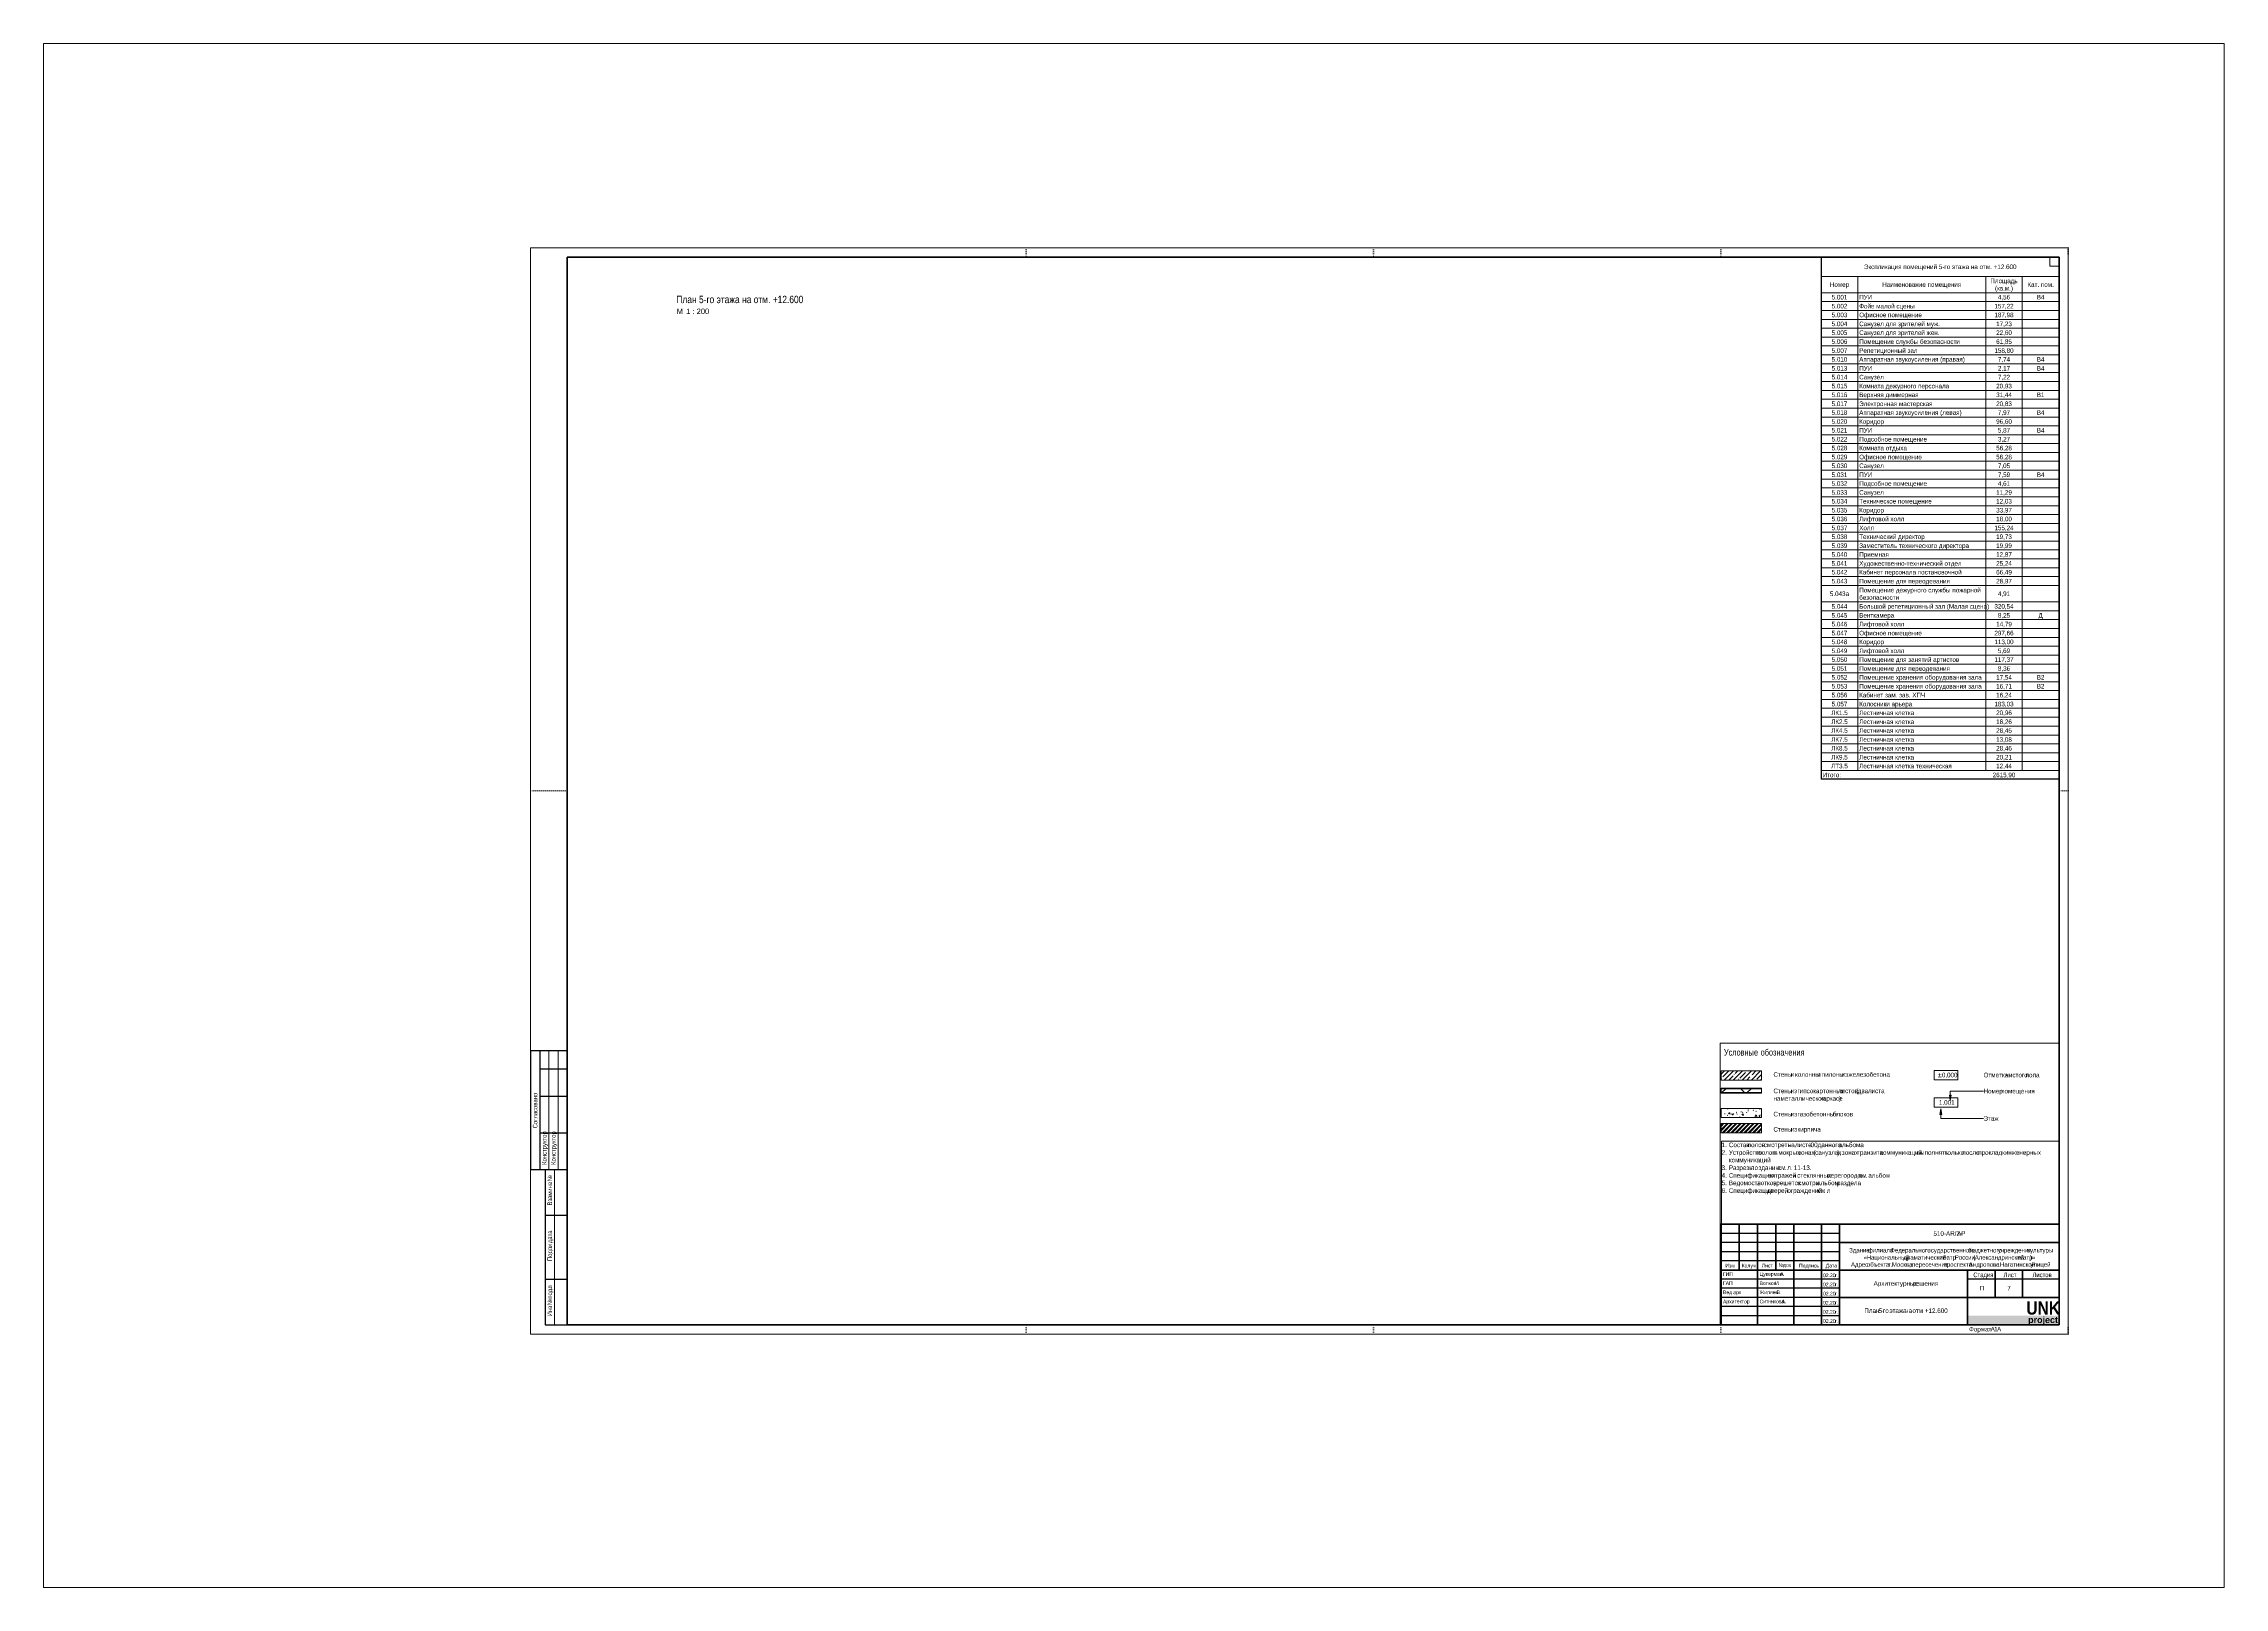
# Paper-space layout 'Layout1' of a CAD drawing. Header units: millimetres. Extents: x -1107 to 85, y -139 to 706.
# The model-space entities are those that its viewports show. They can reach past a viewport. Long polylines and large blocks are cut down to what shows.
import ezdxf

# ---------------------------------------------------------------- set-up
doc = ezdxf.new("R2010")
doc.units = ezdxf.units.MM
doc.linetypes.add('Точки', pattern=[1, 0, -1])
doc.linetypes.add('Штрих', pattern=[1270, 635, -635])
for name, color, linetype, lineweight in [('Графика спецификации', 7, 'Continuous', 9), ('Линии перегиба', 7, 'Точки', 9), ('Обычные линии', 7, 'Continuous', 25), ('Основные надписи', 7, 'Continuous', 9), ('Просмотр заголовков', 7, 'Continuous', 9), ('Текстовые примечания', 7, 'Continuous', 9), ('Тонкие линии', 7, 'Continuous', 18), ('Черная_3__С', 7, 'Continuous', 25), ('Черная_6__С', 7, 'Continuous', 50), ('Элементы узлов-2', 7, 'Continuous', 18)]:
    doc.layers.add(name, color=color, linetype=linetype, lineweight=lineweight)
doc.layers.add('Невидимые линии', color=7, linetype='Штрих', lineweight=18, true_color=0x00a600)
doc.styles.add('Arial Narrow_2', font='Arial Narrow.ttf', dxfattribs={"height": 2.5})
doc.styles.add('Arial Narrow_3', font='Arial Narrow.ttf', dxfattribs={"height": 3.5})
doc.styles.add('Arial Narrow_4', font='Arial Narrow.ttf', dxfattribs={"height": 2})
doc.styles.add('Arial Narrow_5', font='Arial Narrow.ttf', dxfattribs={"width": 0.9, "height": 2.5})
doc.styles.add('Arial Narrow_6', font='Arial Narrow.ttf', dxfattribs={"height": 2.4})
doc.styles.add('Arial Narrow_7', font='Arial Narrow.ttf', dxfattribs={"height": 3})
doc.styles.add('Arial Narrow_8', font='Arial Narrow.ttf', dxfattribs={"height": 4})
doc.styles.add('Arial_B', font='Arial Bold.ttf', dxfattribs={"width": 0.848, "height": 7.2})
doc.styles.add('Arial_B_1', font='Arial Bold.ttf', dxfattribs={"height": 3.5})

# ---------------------------------------------------------------- blocks, each defined once
blk = doc.blocks.new('_ЛИ__Форма 3_ Графическая часть - А1А-4542602-План 5-го этажа на отм_ _12_600')
at = {"layer": 'Основные надписи', "true_color": 0xff0000}
blk.add_hatch(color=1, dxfattribs=at).paths.add_polyline_path([(-247, -143.5), (-247, -138.5), (-197, -138.5), (-197, -143.5)], flags=0)
at = {"layer": 'Линии перегиба'}
for p, q in [((-762, 445.5), (-762, 440.5)), ((-572, 445.5), (-572, 440.5)), ((-382, 445.5), (-382, 440.5)), ((-192, 445.5), (-192, 440.5)), ((-1013, 148.5), (-1033, 148.5)), ((-192, 148.5), (-197, 148.5)), ((-762, -148.5), (-762, -143.5)), ((-572, -148.5), (-572, -143.5)), ((-382, -148.5), (-382, -143.5)), ((-192, -148.5), (-192, -143.5))]:
    blk.add_line(p, q, dxfattribs=at)
at = {"layer": 'Обычные линии'}
for p, q in [((-1033, 6.5), (-1033, -58.5)), ((-1033, 6.5), (-1013, 6.5)), ((-1028, 6.5), (-1028, -58.5)), ((-1028, -3.5), (-1013, -3.5)), ((-1028, -18.5), (-1013, -18.5)), ((-1028, -38.5), (-1013, -38.5)), ((-1033, -58.5), (-1013, -58.5)), ((-1025, -58.5), (-1025, -143.5)), ((-1025, -83.5), (-1013, -83.5)), ((-1025, -118.5), (-1013, -118.5)), ((-1025, -143.5), (-1013, -143.5))]:
    blk.add_line(p, q, dxfattribs=at)
at = {"layer": 'Основные надписи'}
for p, q in [((-202, 440.5), (-202, 435.5)), ((-202, 435.5), (-197, 435.5)), ((-1033, -58.5), (-1033, 6.5))]:
    blk.add_line(p, q, dxfattribs=at)
at = {"layer": 'Тонкие линии', "lineweight": 9}
for p, q in [((-1033, 445.5), (-1033, -148.5)), ((-1033, 445.5), (-192, 445.5)), ((-192, 445.5), (-192, -148.5)), ((-1023, 6.5), (-1023, -58.5)), ((-1018, 6.5), (-1018, -58.5)), ((-1020, -58.5), (-1020, -143.5)), ((-192, -148.5), (-1033, -148.5))]:
    blk.add_line(p, q, dxfattribs=at)
at = {"layer": 'Черная_3__С'}
for p, q in [((-317, -93.5), (-382, -93.5)), ((-317, -98.5), (-382, -98.5)), ((-317, -103.5), (-382, -103.5)), ((-317, -108.5), (-382, -108.5)), ((-317, -118.5), (-382, -118.5)), ((-197, -118.5), (-247, -118.5)), ((-317, -123.5), (-382, -123.5)), ((-317, -128.5), (-382, -128.5)), ((-317, -133.5), (-382, -133.5)), ((-317, -138.5), (-382, -138.5))]:
    blk.add_line(p, q, dxfattribs=at)
at = {"layer": 'Черная_6__С'}
for p, q in [((-1013, 440.5), (-1013, -143.5)), ((-197, 440.5), (-1013, 440.5)), ((-197, -143.5), (-197, 440.5)), ((-382, -88.5), (-382, -143.5)), ((-197, -88.5), (-382, -88.5)), ((-372, -88.5), (-372, -113.5)), ((-362, -88.5), (-362, -143.5)), ((-352, -88.5), (-352, -113.5)), ((-342, -88.5), (-342, -143.5)), ((-327, -88.5), (-327, -143.5)), ((-317, -88.5), (-317, -143.5)), ((-197, -98.5), (-317, -98.5)), ((-197, -113.5), (-382, -113.5)), ((-247, -113.5), (-247, -143.5)), ((-232, -113.5), (-232, -128.5)), ((-217, -113.5), (-217, -128.5)), ((-197, -128.5), (-317, -128.5)), ((-247, -138.5), (-247, -143.5)), ((-197, -143.5), (-197, -138.5)), ((-1013, -143.5), (-197, -143.5)), ((-247, -143.5), (-197, -143.5))]:
    blk.add_line(p, q, dxfattribs=at)
at = {"layer": 'Основные надписи', "char_height": 2.5, "attachment_point": 1, "rotation": 90, "style": 'Arial Narrow_5'}
for s, insert, width in [('Согласовано', (-1031.8, -36), 18.832), ('\\fArial Narrow|b0|i0|c204|p34|;\\W.9; ', (-1026.8, -41.2), 0.866), ('Конструктор', (-1026.8, -56), 17.894), ('\\fArial Narrow|b0|i0|c204|p34|;\\W.9; ', (-1021.8, -41.2), 0.866), ('Конструктор', (-1021.8, -56), 17.894), ('\\fArial Narrow|b0|i0|c204|p34|;\\W.9;№', (-1023.8, -65), 3.391), ('инв', (-1023.8, -70.7), 5.123), ('. ', (-1023.8, -66.5), 1.732), ('Взам', (-1023.8, -78.2), 7.432), ('. ', (-1023.8, -72.1), 1.732), ('дата', (-1023.8, -98.8), 6.71), ('\\fArial Narrow|b0|i0|c204|p34|;\\W.9; ', (-1023.8, -99.5), 0.866), ('Подп', (-1023.8, -108.6), 7.504), ('\\fArial Narrow|b0|i0|c204|p34|;\\W.9;и', (-1023.8, -101), 1.732), ('. ', (-1023.8, -102.4), 1.732), ('\\fArial Narrow|b0|i0|c204|p34|;\\W.9; ', (-1023.8, -130), 0.866), ('\\fArial Narrow|b0|i0|c204|p34|;\\W.9;№', (-1023.8, -132.8), 3.391), ('подл', (-1023.8, -129.2), 7.071), ('\\fArial Narrow|b0|i0|c204|p34|;\\W.9;.', (-1023.8, -123.4), 0.866), ('Инв', (-1023.8, -138.8), 5.628), ('. ', (-1023.8, -134.2), 1.732)]:
    blk.add_mtext(s, dxfattribs=dict(at, insert=insert, width=width))
at = {"layer": 'Основные надписи', "attachment_point": 1}
for s, insert, char_height, width, style in [('Изм', (-379.5, -110.1), 2, 5.211, 'Arial Narrow_4'), ('\\fArial Narrow|b0|i0|c204|p34|;.', (-375.2, -110.1), 2, 0.802, 'Arial Narrow_4'), ('Кол', (-370.6, -110.1), 2, 4.97, 'Arial Narrow_4'), ('\\fArial Narrow|b0|i0|c204|p34|;.', (-366.5, -110.1), 2, 0.802, 'Arial Narrow_4'), ('уч', (-365.8, -110.1), 2, 2.886, 'Arial Narrow_4'), ('Лист', (-359.6, -110.1), 2, 6.173, 'Arial Narrow_4'), ('\\fArial Narrow|b0|i0|c204|p34|;№', (-350.4, -109.8), 2, 3.046, 'Arial Narrow_4'), ('док', (-347.9, -109.8), 2, 4.489, 'Arial Narrow_4'), ('\\fArial Narrow|b0|i0|c204|p34|;.', (-344.2, -109.8), 2, 0.802, 'Arial Narrow_4'), ('Подпись', (-339.2, -110.1), 2, 11.304, 'Arial Narrow_4'), ('Дата', (-324.6, -110.1), 2, 6.413, 'Arial Narrow_4'), ('Стадия', (-243.9, -114.9), 2.5, 10.678, 'Arial Narrow_5'), ('Лист', (-227.3, -114.9), 2.5, 6.854, 'Arial Narrow_5'), ('Листов', (-211.5, -114.9), 2.5, 10.246, 'Arial Narrow_5'), ('Формат', (-246.2, -144.6), 2.5, 12.426, 'Arial Narrow_2'), (': ', (-236, -144.6), 2.5, 1.924, 'Arial Narrow_2'), ('\\fArial Narrow|b0|i0|c204|p34|;А', (-234.4, -144.6), 2.5, 2.325, 'Arial Narrow_2'), ('\\fArial Narrow|b0|i0|c204|p34|;1', (-232.5, -144.6), 2.5, 1.924, 'Arial Narrow_2'), ('\\fArial Narrow|b0|i0|c204|p34|;А', (-230.9, -144.6), 2.5, 2.325, 'Arial Narrow_2')]:
    blk.add_mtext(s, dxfattribs=dict(at, insert=insert, char_height=char_height, width=width, style=style))
at = {"layer": 'Основные надписи', "color": 1, "true_color": 0xff0000, "insert": (-214.9, -130.7), "char_height": 7.2, "width": 22.434, "attachment_point": 1, "style": 'Arial_B'}
blk.add_mtext('UNK', dxfattribs=at)
at = {"layer": 'Основные надписи', "color": 7, "true_color": 0xfffffe, "insert": (-213.9, -139), "char_height": 3.5, "width": 20.122, "attachment_point": 1, "style": 'Arial_B_1'}
blk.add_mtext('project', dxfattribs=at)

msp = doc.modelspace()

# ---------------------------------------------------------------- hatches: boundary and pattern name
at = {"layer": 'Текстовые примечания'}
for points in [[(155581.8, 2231.4), (155581.3, 2228.4), (155582.3, 2228.4)], [(155587, 2236), (155587.5, 2239), (155586.5, 2239)]]:
    msp.add_hatch(color=256, dxfattribs=at).paths.add_polyline_path(points, flags=0)
at = {"layer": 'Элементы узлов-2'}
h = msp.add_hatch(dxfattribs=at)
h.set_pattern_fill('FP_42', color=256, style=0, pattern_type=2)
h.set_pattern_definition([(45, (153611.2603, 0), (-2.469217, 2.469217), []), (45, (153613.7303, 0), (-2.469217, 2.469217), [4.366, -0.873, 0.034, -0.84])])
h.paths.add_polyline_path([(155483.7, 2247.2), (155483.7, 2252.2), (155461.6, 2252.2), (155461.6, 2247.2)], flags=0)
h = msp.add_hatch(dxfattribs=at)
h.set_pattern_fill('FP_43', color=256, style=0, pattern_type=2)
h.set_pattern_definition([(45, (153611.26, 0), (-6.955102, 6.955102), []), (135, (153611.26, 0), (-6.955102, -6.955102), [])])
h.paths.add_polyline_path([(155483.7, 2240.3), (155483.7, 2242.4), (155461.6, 2242.4), (155461.6, 2240.3)], flags=0)
h = msp.add_hatch(dxfattribs=at)
h.set_pattern_fill('FP_44', color=256, style=0, pattern_type=2)
h.set_pattern_definition([(50, (153611.26, 0), (7.287275, -0.637261), [0.762, -8.382]), (355, (153611.26, 0), (-1.409327, 7.64191), [0.61, -6.706]), (100.451, (153611.867, -0.053), (5.877948, 7.004428), [0.648, -7.124]), (46.184, (153611.26, 2.032), (10.84306, -1.681252), [1.143, -12.573]), (96.636, (153612.164, 1.892), (9.495948, 9.89667), [0.971, -10.685]), (351.184, (153611.26, 2.032), (9.495953, 9.896555), [0.914, -10.058]), (21, (153612.276, 1.524), (6.064644, -4.090302), [0.762, -8.382]), (326, (153612.276, 1.524), (2.472247, 7.36702), [0.61, -6.706]), (71.451, (153612.781, 1.183), (8.536783, 3.276526), [0.648, -7.124]), (37.5, (153611.2603, 0), (0.1236133, 3.382164), [0.335, -6.289, 0.335, -6.472, -6.731]), (37.5, (153611.2603, 0), (0.1236133, 3.382164), [-13.432, 0.335, -6.396]), (7.5, (153611.2603, 0), (2.6728276, 4.007156), [0.335, -3.546, 0.335, -6.137, -2.565]), (7.5, (153611.2603, 0), (2.6728276, 4.007156), [-10.353, 0.335, -2.23]), (327.5, (153608.9943, 0), (5.4234019, -0.2288281), [0.335, -2.205, 0.335, -7.59, -10.516]), (327.5, (153608.9943, 0), (5.4234019, -0.2288281), [-10.465, 0.335, -10.18]), (317.5, (153607.9783, 0), (5.924998, 1.017432), [0.335, -2.967, 0.335, -4.928, -7.468]), (317.5, (153607.9783, 0), (5.924998, 1.017432), [-8.565, 0.335, -7.132])])
h.paths.add_polyline_path([(155483.7, 2226.7), (155483.7, 2231.7), (155461.6, 2231.7), (155461.6, 2226.7)], flags=0)
h = msp.add_hatch(dxfattribs=at)
h.set_pattern_fill('FP_45', color=256, style=0, pattern_type=2)
h.set_pattern_definition([(45, (153611.2603, 0), (-1.185111, 1.185111), []), (45, (153611.8703, 0), (-1.185111, 1.185111), [])])
h.paths.add_polyline_path([(155483.7, 2218.4), (155483.7, 2223.4), (155461.6, 2223.4), (155461.6, 2218.4)], flags=0)

# ---------------------------------------------------------------- linework, layer by layer
at = {"layer": 'Невидимые линии'}
for p, q in [((155646.6, 2113.3), (155631.6, 2113.3)), ((155646.6, 2113.3), (155646.6, 2122.9)), ((155442.6, 1878.3), (155442.6, 1898.3)), ((155442.6, 1878.3), (155427.6, 1878.3))]:
    msp.add_line(p, q, dxfattribs=at)
at = {"layer": 'Текстовые примечания'}
for p, q in [((155581.8, 2231.4), (155581.3, 2228.4)), ((155582.3, 2228.4), (155581.8, 2231.4)), ((155581.8, 2231.4), (155581.8, 2226.2)), ((155587.5, 2239), (155586.5, 2239)), ((155586.5, 2239), (155587, 2236)), ((155587, 2241.2), (155605.2, 2241.2)), ((155587, 2236), (155587, 2241.2)), ((155587, 2236), (155587.5, 2239)), ((155581.3, 2228.4), (155582.3, 2228.4)), ((155581.8, 2226.2), (155605.2, 2226.2))]:
    msp.add_line(p, q, dxfattribs=at)
at = {"layer": 'Тонкие линии'}
for p, q in [((155483.7, 2252.2), (155461.6, 2252.2)), ((155461.6, 2252.2), (155461.6, 2247.2)), ((155461.6, 2247.2), (155483.7, 2247.2)), ((155461.6, 2240.1), (155461.6, 2242.7)), ((155461.6, 2242.7), (155483.7, 2242.7)), ((155483.7, 2247.2), (155483.7, 2252.2)), ((155483.7, 2242.7), (155483.7, 2240.1)), ((155578.2, 2252.4), (155591.2, 2252.4)), ((155578.2, 2247.4), (155578.2, 2252.4)), ((155591.2, 2247.4), (155578.2, 2247.4)), ((155591.2, 2252.4), (155591.2, 2247.4)), ((155483.7, 2242.4), (155461.6, 2242.4)), ((155461.6, 2242.4), (155461.6, 2240.3)), ((155461.6, 2240.3), (155483.7, 2240.3)), ((155461.6, 2240.1), (155483.7, 2240.1)), ((155483.7, 2231.7), (155461.6, 2231.7)), ((155461.6, 2231.7), (155461.6, 2226.7)), ((155483.7, 2240.3), (155483.7, 2242.4)), ((155483.7, 2226.7), (155483.7, 2231.7)), ((155578.2, 2237.4), (155591.2, 2237.4)), ((155578.2, 2232.4), (155578.2, 2237.4)), ((155591.2, 2232.4), (155578.2, 2232.4)), ((155591.2, 2237.4), (155591.2, 2232.4)), ((155461.6, 2226.7), (155483.7, 2226.7)), ((155483.7, 2223.4), (155461.6, 2223.4)), ((155461.6, 2223.4), (155461.6, 2218.4)), ((155483.7, 2218.4), (155483.7, 2223.4)), ((155461.6, 2218.4), (155483.7, 2218.4))]:
    msp.add_line(p, q, dxfattribs=at)

# ---------------------------------------------------------------- texts
at = {"layer": 'Текстовые примечания', "attachment_point": 1}
for s, insert, char_height, width, style in [('Условные', (155463.2, 2264.1), 3.5, 23.008, 'Arial Narrow_3'), ('\\fArial Narrow|b0|i0|c204|p34|; ', (155482.1, 2264.1), 3.5, 1.363, 'Arial Narrow_3'), ('обозначения', (155483.3, 2264.1), 3.5, 29.342, 'Arial Narrow_3'), ('Стены', (155490.3, 2251.5), 2.5, 10.502, 'Arial Narrow_2'), ('Стены', (155490.3, 2242.5), 2.5, 10.502, 'Arial Narrow_2'), ('\\fArial Narrow|b0|i0|c204|p34|; ', (155498.9, 2251.5), 2.5, 0.962, 'Arial Narrow_2'), ('\\fArial Narrow|b0|i0|c204|p34|; ', (155498.9, 2242.5), 2.5, 0.962, 'Arial Narrow_2'), ('\\fArial Narrow|b0|i0|c204|p34|;и', (155499.7, 2251.5), 2.5, 1.924, 'Arial Narrow_2'), ('\\fArial Narrow|b0|i0|c204|p34|; ', (155501.3, 2251.5), 2.5, 0.962, 'Arial Narrow_2'), ('колонны', (155502.1, 2251.5), 2.5, 13.789, 'Arial Narrow_2'), ('\\fArial Narrow|b0|i0|c204|p34|; ', (155502.6, 2242.5), 2.5, 0.962, 'Arial Narrow_2'), ('\\fArial Narrow|b0|i0|c204|p34|; ', (155513.5, 2251.5), 2.5, 0.962, 'Arial Narrow_2'), ('\\fArial Narrow|b0|i0|c204|p34|;и', (155514.3, 2251.5), 2.5, 1.924, 'Arial Narrow_2'), ('\\fArial Narrow|b0|i0|c204|p34|; ', (155515.9, 2251.5), 2.5, 0.962, 'Arial Narrow_2'), ('пилоны', (155516.7, 2251.5), 2.5, 12.266, 'Arial Narrow_2'), ('\\fArial Narrow|b0|i0|c204|p34|; ', (155524.8, 2242.5), 2.5, 0.962, 'Arial Narrow_2'), ('\\fArial Narrow|b0|i0|c204|p34|; ', (155526.8, 2251.5), 2.5, 0.962, 'Arial Narrow_2'), ('из', (155527.6, 2251.5), 2.5, 3.527, 'Arial Narrow_2'), ('\\fArial Narrow|b0|i0|c204|p34|; ', (155530.5, 2251.5), 2.5, 0.962, 'Arial Narrow_2'), ('железобетона', (155531.3, 2251.5), 2.5, 23.008, 'Arial Narrow_2'), (' (', (155534.7, 2242.5), 2.5, 2.084, 'Arial Narrow_2'), ('\\fArial Narrow|b0|i0|c204|p34|; ', (155541.2, 2242.5), 2.5, 0.962, 'Arial Narrow_2'), ('±0,000', (155580.1, 2251.2), 2.5, 10.983, 'Arial Narrow_2'), ('Отметка', (155605.2, 2251.2), 2.5, 13.709, 'Arial Narrow_2'), ('\\fArial Narrow|b0|i0|c204|p34|; ', (155616.5, 2251.2), 2.5, 0.962, 'Arial Narrow_2'), ('чистого', (155617.3, 2251.2), 2.5, 12.266, 'Arial Narrow_2'), ('\\fArial Narrow|b0|i0|c204|p34|; ', (155627.4, 2251.2), 2.5, 0.962, 'Arial Narrow_2'), ('пола', (155628.2, 2251.2), 2.5, 7.776, 'Arial Narrow_2'), ('на', (155490.3, 2238.4), 2.5, 3.848, 'Arial Narrow_2'), ('\\fArial Narrow|b0|i0|c204|p34|; ', (155493.4, 2238.4), 2.5, 0.962, 'Arial Narrow_2'), ('металлическом', (155494.2, 2238.4), 2.5, 25.173, 'Arial Narrow_2'), ('из', (155499.7, 2242.5), 2.5, 3.527, 'Arial Narrow_2'), ('гипсокартонных', (155503.4, 2242.5), 2.5, 25.895, 'Arial Narrow_2'), ('\\fArial Narrow|b0|i0|c204|p34|; ', (155515, 2238.4), 2.5, 0.962, 'Arial Narrow_2'), ('каркасе', (155515.8, 2238.4), 2.5, 12.506, 'Arial Narrow_2'), ('листов', (155525.6, 2242.5), 2.5, 11.063, 'Arial Narrow_2'), ('\\fArial Narrow|b0|i0|c204|p34|;)', (155526.1, 2238.4), 2.5, 1.122, 'Arial Narrow_2'), ('два', (155536.4, 2242.5), 2.5, 5.772, 'Arial Narrow_2'), ('листа', (155542, 2242.5), 2.5, 9.219, 'Arial Narrow_2'), ('1.001', (155580.8, 2236.2), 2.5, 8.658, 'Arial Narrow_2'), ('Номер', (155605.2, 2242.4), 2.5, 10.662, 'Arial Narrow_2'), ('\\fArial Narrow|b0|i0|c204|p34|; ', (155614, 2242.4), 2.5, 0.962, 'Arial Narrow_2'), ('помещения', (155614.8, 2242.4), 2.5, 18.759, 'Arial Narrow_2'), ('Стены', (155490.3, 2229.8), 2.5, 10.502, 'Arial Narrow_2'), ('Стены', (155490.3, 2221.5), 2.5, 10.502, 'Arial Narrow_2'), ('\\fArial Narrow|b0|i0|c204|p34|; ', (155498.9, 2229.8), 2.5, 0.962, 'Arial Narrow_2'), ('\\fArial Narrow|b0|i0|c204|p34|; ', (155498.9, 2221.5), 2.5, 0.962, 'Arial Narrow_2'), ('из', (155499.7, 2229.8), 2.5, 3.527, 'Arial Narrow_2'), ('из', (155499.7, 2221.5), 2.5, 3.527, 'Arial Narrow_2'), ('\\fArial Narrow|b0|i0|c204|p34|; ', (155502.6, 2229.8), 2.5, 0.962, 'Arial Narrow_2'), ('\\fArial Narrow|b0|i0|c204|p34|; ', (155502.6, 2221.5), 2.5, 0.962, 'Arial Narrow_2'), ('газобетонных', (155503.4, 2229.8), 2.5, 22.367, 'Arial Narrow_2'), ('кирпича', (155503.4, 2221.5), 2.5, 12.987, 'Arial Narrow_2'), ('\\fArial Narrow|b0|i0|c204|p34|; ', (155521.9, 2229.8), 2.5, 0.962, 'Arial Narrow_2'), ('блоков', (155522.7, 2229.8), 2.5, 11.224, 'Arial Narrow_2'), ('Этаж', (155605.2, 2227.4), 2.5, 8.338, 'Arial Narrow_2'), ('2.', (155258, 1973.7), 2.5, 4.89, 'Arial Narrow_2'), ('1.', (155258, 1977.9), 2.5, 4.89, 'Arial Narrow_2'), ('Состав', (155262, 1977.9), 2.5, 11.544, 'Arial Narrow_2'), ('Устройство', (155262, 1973.7), 2.5, 18.519, 'Arial Narrow_2'), ('коммуникаций', (155262, 1969.6), 2.5, 23.169, 'Arial Narrow_2'), ('\\fArial Narrow|b0|i0|c204|p34|; ', (155271.5, 1977.9), 2.5, 0.962, 'Arial Narrow_2'), ('полов', (155272.3, 1977.9), 2.5, 9.62, 'Arial Narrow_2'), ('\\fArial Narrow|b0|i0|c204|p34|; ', (155277.3, 1973.7), 2.5, 0.962, 'Arial Narrow_2'), ('полов', (155278.1, 1973.7), 2.5, 9.62, 'Arial Narrow_2'), ('\\fArial Narrow|b0|i0|c204|p34|; ', (155280.3, 1977.9), 2.5, 0.962, 'Arial Narrow_2'), ('смотреть', (155281.1, 1977.9), 2.5, 14.992, 'Arial Narrow_2'), ('\\fArial Narrow|b0|i0|c204|p34|; ', (155286, 1973.7), 2.5, 0.962, 'Arial Narrow_2'), ('\\fArial Narrow|b0|i0|c204|p34|;в', (155286.8, 1973.7), 2.5, 1.844, 'Arial Narrow_2'), ('\\fArial Narrow|b0|i0|c204|p34|; ', (155288.3, 1973.7), 2.5, 0.962, 'Arial Narrow_2'), ('мокрых', (155289.1, 1973.7), 2.5, 12.105, 'Arial Narrow_2'), ('\\fArial Narrow|b0|i0|c204|p34|; ', (155293.4, 1977.9), 2.5, 0.962, 'Arial Narrow_2'), ('на', (155294.2, 1977.9), 2.5, 3.848, 'Arial Narrow_2'), ('\\fArial Narrow|b0|i0|c204|p34|; ', (155297.4, 1977.9), 2.5, 0.962, 'Arial Narrow_2'), ('листе', (155298.2, 1977.9), 2.5, 9.219, 'Arial Narrow_2'), ('\\fArial Narrow|b0|i0|c204|p34|; ', (155299.1, 1973.7), 2.5, 0.962, 'Arial Narrow_2'), ('зонах', (155299.9, 1973.7), 2.5, 9.139, 'Arial Narrow_2'), (' 00 ', (155305.8, 1977.9), 2.5, 5.772, 'Arial Narrow_2'), (' (', (155307.4, 1973.7), 2.5, 2.084, 'Arial Narrow_2'), ('санузлах', (155309.2, 1973.7), 2.5, 14.671, 'Arial Narrow_2'), ('данного', (155310.6, 1977.9), 2.5, 12.907, 'Arial Narrow_2'), ('\\fArial Narrow|b0|i0|c204|p34|; ', (155321.2, 1977.9), 2.5, 0.962, 'Arial Narrow_2'), ('), ', (155321.3, 1973.7), 2.5, 3.046, 'Arial Narrow_2'), ('альбома', (155322, 1977.9), 2.5, 14.03, 'Arial Narrow_2'), ('зонах', (155323.8, 1973.7), 2.5, 9.139, 'Arial Narrow_2'), ('\\fArial Narrow|b0|i0|c204|p34|; ', (155331.3, 1973.7), 2.5, 0.962, 'Arial Narrow_2'), ('транзита', (155332.1, 1973.7), 2.5, 14.43, 'Arial Narrow_2'), ('\\fArial Narrow|b0|i0|c204|p34|;.', (155333.6, 1977.9), 2.5, 0.962, 'Arial Narrow_2'), ('\\fArial Narrow|b0|i0|c204|p34|; ', (155344, 1973.7), 2.5, 0.962, 'Arial Narrow_2'), ('коммуникаций', (155344.8, 1973.7), 2.5, 23.169, 'Arial Narrow_2'), ('\\fArial Narrow|b0|i0|c204|p34|; ', (155363.9, 1973.7), 2.5, 0.962, 'Arial Narrow_2'), ('выполнять', (155364.7, 1973.7), 2.5, 17.557, 'Arial Narrow_2'), ('\\fArial Narrow|b0|i0|c204|p34|; ', (155379.2, 1973.7), 2.5, 0.962, 'Arial Narrow_2'), ('только', (155380, 1973.7), 2.5, 10.823, 'Arial Narrow_2'), ('\\fArial Narrow|b0|i0|c204|p34|; ', (155388.9, 1973.7), 2.5, 0.962, 'Arial Narrow_2'), ('после', (155389.7, 1973.7), 2.5, 9.54, 'Arial Narrow_2'), ('\\fArial Narrow|b0|i0|c204|p34|; ', (155397.6, 1973.7), 2.5, 0.962, 'Arial Narrow_2'), ('прокладки', (155398.4, 1973.7), 2.5, 16.675, 'Arial Narrow_2'), ('\\fArial Narrow|b0|i0|c204|p34|; ', (155412.2, 1973.7), 2.5, 0.962, 'Arial Narrow_2'), ('инженерных', (155412.9, 1973.7), 2.5, 20.122, 'Arial Narrow_2'), ('\\fArial Narrow|b0|i0|c204|p34|; ', (155429.5, 1973.7), 2.5, 0.962, 'Arial Narrow_2'), ('4.', (155258, 1961.2), 2.5, 4.89, 'Arial Narrow_2'), ('3.', (155258, 1965.4), 2.5, 4.89, 'Arial Narrow_2'), ('5.', (155258, 1957.1), 2.5, 4.89, 'Arial Narrow_2'), ('Спецификацию', (155262, 1961.2), 2.5, 25.093, 'Arial Narrow_2'), ('Разрезы', (155262, 1965.4), 2.5, 13.869, 'Arial Narrow_2'), ('Ведомость', (155262, 1957.1), 2.5, 17.717, 'Arial Narrow_2'), ('\\fArial Narrow|b0|i0|c204|p34|; ', (155273.4, 1965.4), 2.5, 0.962, 'Arial Narrow_2'), ('по', (155274.2, 1965.4), 2.5, 3.848, 'Arial Narrow_2'), ('\\fArial Narrow|b0|i0|c204|p34|; ', (155276.6, 1957.1), 2.5, 0.962, 'Arial Narrow_2'), ('\\fArial Narrow|b0|i0|c204|p34|; ', (155277.4, 1965.4), 2.5, 0.962, 'Arial Narrow_2'), ('лотков', (155277.4, 1957.1), 2.5, 10.823, 'Arial Narrow_2'), ('зданию', (155278.2, 1965.4), 2.5, 12.025, 'Arial Narrow_2'), ('\\fArial Narrow|b0|i0|c204|p34|;.', (155281.1, 1969.6), 2.5, 0.962, 'Arial Narrow_2'), ('\\fArial Narrow|b0|i0|c204|p34|; ', (155282.7, 1961.2), 2.5, 0.962, 'Arial Narrow_2'), ('витражей', (155283.5, 1961.2), 2.5, 15.392, 'Arial Narrow_2'), ('\\fArial Narrow|b0|i0|c204|p34|; ', (155288.1, 1965.4), 2.5, 0.962, 'Arial Narrow_2'), ('решеток', (155287.9, 1957.1), 2.5, 13.629, 'Arial Narrow_2'), ('см', (155288.9, 1965.4), 2.5, 4.169, 'Arial Narrow_2'), ('. ', (155292.4, 1965.4), 2.5, 1.924, 'Arial Narrow_2'), ('\\fArial Narrow|b0|i0|c204|p34|;л', (155293.9, 1965.4), 2.5, 2.004, 'Arial Narrow_2'), ('. 11-13.', (155295.6, 1965.4), 2.5, 11.705, 'Arial Narrow_2'), ('\\fArial Narrow|b0|i0|c204|p34|; ', (155296.2, 1961.2), 2.5, 0.962, 'Arial Narrow_2'), ('\\fArial Narrow|b0|i0|c204|p34|;и', (155297, 1961.2), 2.5, 1.924, 'Arial Narrow_2'), ('\\fArial Narrow|b0|i0|c204|p34|; ', (155298.6, 1961.2), 2.5, 0.962, 'Arial Narrow_2'), ('\\fArial Narrow|b0|i0|c204|p34|; ', (155299.2, 1957.1), 2.5, 0.962, 'Arial Narrow_2'), ('стеклянных', (155299.4, 1961.2), 2.5, 18.92, 'Arial Narrow_2'), ('смотри', (155300, 1957.1), 2.5, 11.544, 'Arial Narrow_2'), ('\\fArial Narrow|b0|i0|c204|p34|; ', (155309.5, 1957.1), 2.5, 0.962, 'Arial Narrow_2'), ('альбом', (155310.3, 1957.1), 2.5, 12.105, 'Arial Narrow_2'), ('\\fArial Narrow|b0|i0|c204|p34|; ', (155315, 1961.2), 2.5, 0.962, 'Arial Narrow_2'), ('перегородок', (155315.8, 1961.2), 2.5, 20.203, 'Arial Narrow_2'), ('\\fArial Narrow|b0|i0|c204|p34|; ', (155320.3, 1957.1), 2.5, 0.962, 'Arial Narrow_2'), ('раздела', (155321.1, 1957.1), 2.5, 13.308, 'Arial Narrow_2'), ('\\fArial Narrow|b0|i0|c204|p34|; ', (155332, 1957.1), 2.5, 0.962, 'Arial Narrow_2'), ('\\fArial Narrow|b0|i0|c204|p34|; ', (155332.4, 1961.2), 2.5, 0.962, 'Arial Narrow_2'), ('см', (155333.2, 1961.2), 2.5, 4.169, 'Arial Narrow_2'), ('. ', (155336.7, 1961.2), 2.5, 1.924, 'Arial Narrow_2'), ('альбом', (155338.3, 1961.2), 2.5, 12.105, 'Arial Narrow_2'), ('\\fArial Narrow|b0|i0|c204|p34|; ', (155348.3, 1961.2), 2.5, 0.962, 'Arial Narrow_2'), ('6.', (155258, 1952.9), 2.5, 4.89, 'Arial Narrow_2'), ('Спецификации', (155262, 1952.9), 2.5, 24.371, 'Arial Narrow_2'), ('\\fArial Narrow|b0|i0|c204|p34|; ', (155282.1, 1952.9), 2.5, 0.962, 'Arial Narrow_2'), ('дверей', (155282.9, 1952.9), 2.5, 11.544, 'Arial Narrow_2'), (', ', (155286.3, 1957.1), 2.5, 1.924, 'Arial Narrow_2'), (', ', (155292.4, 1952.9), 2.5, 1.924, 'Arial Narrow_2'), ('ограждений', (155294, 1952.9), 2.5, 19.08, 'Arial Narrow_2'), ('\\fArial Narrow|b0|i0|c204|p34|; ', (155309.8, 1952.9), 2.5, 0.962, 'Arial Narrow_2'), ('см', (155310.6, 1952.9), 2.5, 4.169, 'Arial Narrow_2'), ('. ', (155314, 1952.9), 2.5, 1.924, 'Arial Narrow_2'), ('\\fArial Narrow|b0|i0|c204|p34|;л', (155315.6, 1952.9), 2.5, 2.004, 'Arial Narrow_2')]:
    msp.add_mtext(s, dxfattribs=dict(at, insert=insert, char_height=char_height, width=width, style=style))

psp = doc.layouts.get("Layout1")

# ---------------------------------------------------------------- linework, layer by layer
at = {"layer": 'Обычные линии'}
for p, q in [((-135.1, 589), (-135.1, 578.4)), ((-5, 589), (-135.1, 589)), ((-5, 578.4), (-5, 589)), ((-135.1, 578.4), (-135.1, 303.4)), ((-5, 578.4), (-5, 303.4)), ((-5, 303.4), (-135.1, 303.4))]:
    psp.add_line(p, q, dxfattribs=at)
at = {"layer": 'Тонкие линии', "lineweight": 9}
for p, q in [((-135.1, 578.4), (-5, 578.4)), ((-115.1, 578.4), (-115.1, 569.5)), ((-45.1, 578.4), (-45.1, 569.5)), ((-25.1, 578.4), (-25.1, 569.5)), ((-115.1, 569.5), (-135.1, 569.5)), ((-115.1, 564.6), (-135.1, 564.6)), ((-45.1, 569.5), (-115.1, 569.5)), ((-115.1, 569.5), (-115.1, 564.6)), ((-45.1, 564.6), (-115.1, 564.6)), ((-115.1, 564.6), (-115.1, 559.8)), ((-25.1, 569.5), (-45.1, 569.5)), ((-45.1, 569.5), (-45.1, 564.6)), ((-25.1, 564.6), (-45.1, 564.6)), ((-45.1, 564.6), (-45.1, 559.8)), ((-5, 569.5), (-25.1, 569.5)), ((-25.1, 569.5), (-25.1, 564.6)), ((-5, 564.6), (-25.1, 564.6)), ((-25.1, 564.6), (-25.1, 559.8)), ((-115.1, 559.8), (-135.1, 559.8)), ((-115.1, 554.9), (-135.1, 554.9)), ((-115.1, 550.1), (-135.1, 550.1)), ((-45.1, 559.8), (-115.1, 559.8)), ((-115.1, 559.8), (-115.1, 554.9)), ((-45.1, 554.9), (-115.1, 554.9)), ((-115.1, 554.9), (-115.1, 550.1)), ((-45.1, 550.1), (-115.1, 550.1)), ((-115.1, 550.1), (-115.1, 545.2)), ((-25.1, 559.8), (-45.1, 559.8)), ((-45.1, 559.8), (-45.1, 554.9)), ((-25.1, 554.9), (-45.1, 554.9)), ((-45.1, 554.9), (-45.1, 550.1)), ((-25.1, 550.1), (-45.1, 550.1)), ((-45.1, 550.1), (-45.1, 545.2)), ((-5, 559.8), (-25.1, 559.8)), ((-25.1, 559.8), (-25.1, 554.9)), ((-5, 554.9), (-25.1, 554.9)), ((-25.1, 554.9), (-25.1, 550.1)), ((-5, 550.1), (-25.1, 550.1)), ((-25.1, 550.1), (-25.1, 545.2)), ((-115.1, 545.2), (-135.1, 545.2)), ((-115.1, 540.4), (-135.1, 540.4)), ((-45.1, 545.2), (-115.1, 545.2)), ((-115.1, 545.2), (-115.1, 540.4)), ((-45.1, 540.4), (-115.1, 540.4)), ((-115.1, 540.4), (-115.1, 535.5)), ((-25.1, 545.2), (-45.1, 545.2)), ((-45.1, 545.2), (-45.1, 540.4)), ((-25.1, 540.4), (-45.1, 540.4)), ((-45.1, 540.4), (-45.1, 535.5)), ((-5, 545.2), (-25.1, 545.2)), ((-25.1, 545.2), (-25.1, 540.4)), ((-5, 540.4), (-25.1, 540.4)), ((-25.1, 540.4), (-25.1, 535.5)), ((-115.1, 535.5), (-135.1, 535.5)), ((-115.1, 530.6), (-135.1, 530.6)), ((-115.1, 525.8), (-135.1, 525.8)), ((-45.1, 535.5), (-115.1, 535.5)), ((-115.1, 535.5), (-115.1, 530.6)), ((-45.1, 530.6), (-115.1, 530.6)), ((-115.1, 530.6), (-115.1, 525.8)), ((-45.1, 525.8), (-115.1, 525.8)), ((-115.1, 525.8), (-115.1, 520.9)), ((-25.1, 535.5), (-45.1, 535.5)), ((-45.1, 535.5), (-45.1, 530.6)), ((-25.1, 530.6), (-45.1, 530.6)), ((-45.1, 530.6), (-45.1, 525.8)), ((-25.1, 525.8), (-45.1, 525.8)), ((-45.1, 525.8), (-45.1, 520.9)), ((-5, 535.5), (-25.1, 535.5)), ((-25.1, 535.5), (-25.1, 530.6)), ((-5, 530.6), (-25.1, 530.6)), ((-25.1, 530.6), (-25.1, 525.8)), ((-5, 525.8), (-25.1, 525.8)), ((-25.1, 525.8), (-25.1, 520.9)), ((-115.1, 520.9), (-135.1, 520.9)), ((-115.1, 516.1), (-135.1, 516.1)), ((-45.1, 520.9), (-115.1, 520.9)), ((-115.1, 520.9), (-115.1, 516.1)), ((-45.1, 516.1), (-115.1, 516.1)), ((-115.1, 516.1), (-115.1, 511.2)), ((-25.1, 520.9), (-45.1, 520.9)), ((-45.1, 520.9), (-45.1, 516.1)), ((-25.1, 516.1), (-45.1, 516.1)), ((-45.1, 516.1), (-45.1, 511.2)), ((-5, 520.9), (-25.1, 520.9)), ((-25.1, 520.9), (-25.1, 516.1)), ((-5, 516.1), (-25.1, 516.1)), ((-25.1, 516.1), (-25.1, 511.2)), ((-115.1, 511.2), (-135.1, 511.2)), ((-115.1, 506.4), (-135.1, 506.4)), ((-115.1, 501.5), (-135.1, 501.5)), ((-45.1, 511.2), (-115.1, 511.2)), ((-115.1, 511.2), (-115.1, 506.4)), ((-45.1, 506.4), (-115.1, 506.4)), ((-115.1, 506.4), (-115.1, 501.5)), ((-45.1, 501.5), (-115.1, 501.5)), ((-115.1, 501.5), (-115.1, 496.7)), ((-25.1, 511.2), (-45.1, 511.2)), ((-45.1, 511.2), (-45.1, 506.4)), ((-25.1, 506.4), (-45.1, 506.4)), ((-45.1, 506.4), (-45.1, 501.5)), ((-25.1, 501.5), (-45.1, 501.5)), ((-45.1, 501.5), (-45.1, 496.7)), ((-5, 511.2), (-25.1, 511.2)), ((-25.1, 511.2), (-25.1, 506.4)), ((-5, 506.4), (-25.1, 506.4)), ((-25.1, 506.4), (-25.1, 501.5)), ((-5, 501.5), (-25.1, 501.5)), ((-25.1, 501.5), (-25.1, 496.7)), ((-115.1, 496.7), (-135.1, 496.7)), ((-115.1, 491.8), (-135.1, 491.8)), ((-45.1, 496.7), (-115.1, 496.7)), ((-115.1, 496.7), (-115.1, 491.8)), ((-45.1, 491.8), (-115.1, 491.8)), ((-115.1, 491.8), (-115.1, 487)), ((-25.1, 496.7), (-45.1, 496.7)), ((-45.1, 496.7), (-45.1, 491.8)), ((-25.1, 491.8), (-45.1, 491.8)), ((-45.1, 491.8), (-45.1, 487)), ((-5, 496.7), (-25.1, 496.7)), ((-25.1, 496.7), (-25.1, 491.8)), ((-5, 491.8), (-25.1, 491.8)), ((-25.1, 491.8), (-25.1, 487)), ((-115.1, 487), (-135.1, 487)), ((-115.1, 482.1), (-135.1, 482.1)), ((-115.1, 477.3), (-135.1, 477.3)), ((-45.1, 487), (-115.1, 487)), ((-115.1, 487), (-115.1, 482.1)), ((-45.1, 482.1), (-115.1, 482.1)), ((-115.1, 482.1), (-115.1, 477.3)), ((-45.1, 477.3), (-115.1, 477.3)), ((-115.1, 477.3), (-115.1, 472.4)), ((-25.1, 487), (-45.1, 487)), ((-45.1, 487), (-45.1, 482.1)), ((-25.1, 482.1), (-45.1, 482.1)), ((-45.1, 482.1), (-45.1, 477.3)), ((-25.1, 477.3), (-45.1, 477.3)), ((-45.1, 477.3), (-45.1, 472.4)), ((-5, 487), (-25.1, 487)), ((-25.1, 487), (-25.1, 482.1)), ((-5, 482.1), (-25.1, 482.1)), ((-25.1, 482.1), (-25.1, 477.3)), ((-5, 477.3), (-25.1, 477.3)), ((-25.1, 477.3), (-25.1, 472.4)), ((-115.1, 472.4), (-135.1, 472.4)), ((-115.1, 467.6), (-135.1, 467.6)), ((-45.1, 472.4), (-115.1, 472.4)), ((-115.1, 472.4), (-115.1, 467.6)), ((-45.1, 467.6), (-115.1, 467.6)), ((-115.1, 467.6), (-115.1, 462.7)), ((-25.1, 472.4), (-45.1, 472.4)), ((-45.1, 472.4), (-45.1, 467.6)), ((-25.1, 467.6), (-45.1, 467.6)), ((-45.1, 467.6), (-45.1, 462.7)), ((-5, 472.4), (-25.1, 472.4)), ((-25.1, 472.4), (-25.1, 467.6)), ((-5, 467.6), (-25.1, 467.6)), ((-25.1, 467.6), (-25.1, 462.7)), ((-115.1, 462.7), (-135.1, 462.7)), ((-115.1, 457.9), (-135.1, 457.9)), ((-45.1, 462.7), (-115.1, 462.7)), ((-115.1, 462.7), (-115.1, 457.9)), ((-45.1, 457.9), (-115.1, 457.9)), ((-115.1, 457.9), (-115.1, 453)), ((-25.1, 462.7), (-45.1, 462.7)), ((-45.1, 462.7), (-45.1, 457.9)), ((-25.1, 457.9), (-45.1, 457.9)), ((-45.1, 457.9), (-45.1, 453)), ((-5, 462.7), (-25.1, 462.7)), ((-25.1, 462.7), (-25.1, 457.9)), ((-5, 457.9), (-25.1, 457.9)), ((-25.1, 457.9), (-25.1, 453)), ((-115.1, 453), (-135.1, 453)), ((-115.1, 448.2), (-135.1, 448.2)), ((-115.1, 443.3), (-135.1, 443.3)), ((-45.1, 453), (-115.1, 453)), ((-115.1, 453), (-115.1, 448.2)), ((-45.1, 448.2), (-115.1, 448.2)), ((-115.1, 448.2), (-115.1, 443.3)), ((-45.1, 443.3), (-115.1, 443.3)), ((-115.1, 443.3), (-115.1, 438.5)), ((-25.1, 453), (-45.1, 453)), ((-45.1, 453), (-45.1, 448.2)), ((-25.1, 448.2), (-45.1, 448.2)), ((-45.1, 448.2), (-45.1, 443.3)), ((-25.1, 443.3), (-45.1, 443.3)), ((-45.1, 443.3), (-45.1, 438.5)), ((-5, 453), (-25.1, 453)), ((-25.1, 453), (-25.1, 448.2)), ((-5, 448.2), (-25.1, 448.2)), ((-25.1, 448.2), (-25.1, 443.3)), ((-5, 443.3), (-25.1, 443.3)), ((-25.1, 443.3), (-25.1, 438.5)), ((-115.1, 438.5), (-135.1, 438.5)), ((-115.1, 433.6), (-135.1, 433.6)), ((-45.1, 438.5), (-115.1, 438.5)), ((-115.1, 438.5), (-115.1, 433.6)), ((-45.1, 433.6), (-115.1, 433.6)), ((-115.1, 433.6), (-115.1, 428.8)), ((-25.1, 438.5), (-45.1, 438.5)), ((-45.1, 438.5), (-45.1, 433.6)), ((-25.1, 433.6), (-45.1, 433.6)), ((-45.1, 433.6), (-45.1, 428.8)), ((-5, 438.5), (-25.1, 438.5)), ((-25.1, 438.5), (-25.1, 433.6)), ((-5, 433.6), (-25.1, 433.6)), ((-25.1, 433.6), (-25.1, 428.8)), ((-115.1, 428.8), (-135.1, 428.8)), ((-115.1, 423.9), (-135.1, 423.9)), ((-115.1, 419.1), (-135.1, 419.1)), ((-45.1, 428.8), (-115.1, 428.8)), ((-115.1, 428.8), (-115.1, 423.9)), ((-45.1, 423.9), (-115.1, 423.9)), ((-115.1, 423.9), (-115.1, 419.1)), ((-45.1, 419.1), (-115.1, 419.1)), ((-115.1, 419.1), (-115.1, 414.2)), ((-25.1, 428.8), (-45.1, 428.8)), ((-45.1, 428.8), (-45.1, 423.9)), ((-25.1, 423.9), (-45.1, 423.9)), ((-45.1, 423.9), (-45.1, 419.1)), ((-25.1, 419.1), (-45.1, 419.1)), ((-45.1, 419.1), (-45.1, 414.2)), ((-5, 428.8), (-25.1, 428.8)), ((-25.1, 428.8), (-25.1, 423.9)), ((-5, 423.9), (-25.1, 423.9)), ((-25.1, 423.9), (-25.1, 419.1)), ((-5, 419.1), (-25.1, 419.1)), ((-25.1, 419.1), (-25.1, 414.2)), ((-115.1, 414.2), (-135.1, 414.2)), ((-115.1, 409.4), (-135.1, 409.4)), ((-45.1, 414.2), (-115.1, 414.2)), ((-115.1, 414.2), (-115.1, 409.4)), ((-45.1, 409.4), (-115.1, 409.4)), ((-115.1, 409.4), (-115.1, 400.4)), ((-25.1, 414.2), (-45.1, 414.2)), ((-45.1, 414.2), (-45.1, 409.4)), ((-25.1, 409.4), (-45.1, 409.4)), ((-45.1, 409.4), (-45.1, 400.4)), ((-5, 414.2), (-25.1, 414.2)), ((-25.1, 414.2), (-25.1, 409.4)), ((-5, 409.4), (-25.1, 409.4)), ((-25.1, 409.4), (-25.1, 400.4)), ((-115.1, 400.4), (-135.1, 400.4)), ((-115.1, 395.5), (-135.1, 395.5)), ((-45.1, 400.4), (-115.1, 400.4)), ((-115.1, 400.4), (-115.1, 395.5)), ((-45.1, 395.5), (-115.1, 395.5)), ((-115.1, 395.5), (-115.1, 390.7)), ((-25.1, 400.4), (-45.1, 400.4)), ((-45.1, 400.4), (-45.1, 395.5)), ((-25.1, 395.5), (-45.1, 395.5)), ((-45.1, 395.5), (-45.1, 390.7)), ((-5, 400.4), (-25.1, 400.4)), ((-25.1, 400.4), (-25.1, 395.5)), ((-5, 395.5), (-25.1, 395.5)), ((-25.1, 395.5), (-25.1, 390.7)), ((-115.1, 390.7), (-135.1, 390.7)), ((-115.1, 385.8), (-135.1, 385.8)), ((-45.1, 390.7), (-115.1, 390.7)), ((-115.1, 390.7), (-115.1, 385.8)), ((-45.1, 385.8), (-115.1, 385.8)), ((-115.1, 385.8), (-115.1, 381)), ((-25.1, 390.7), (-45.1, 390.7)), ((-45.1, 390.7), (-45.1, 385.8)), ((-25.1, 385.8), (-45.1, 385.8)), ((-45.1, 385.8), (-45.1, 381)), ((-5, 390.7), (-25.1, 390.7)), ((-25.1, 390.7), (-25.1, 385.8)), ((-5, 385.8), (-25.1, 385.8)), ((-25.1, 385.8), (-25.1, 381)), ((-115.1, 381), (-135.1, 381)), ((-115.1, 376.1), (-135.1, 376.1)), ((-115.1, 371.3), (-135.1, 371.3)), ((-45.1, 381), (-115.1, 381)), ((-115.1, 381), (-115.1, 376.1)), ((-45.1, 376.1), (-115.1, 376.1)), ((-115.1, 376.1), (-115.1, 371.3)), ((-45.1, 371.3), (-115.1, 371.3)), ((-115.1, 371.3), (-115.1, 366.4)), ((-25.1, 381), (-45.1, 381)), ((-45.1, 381), (-45.1, 376.1)), ((-25.1, 376.1), (-45.1, 376.1)), ((-45.1, 376.1), (-45.1, 371.3)), ((-25.1, 371.3), (-45.1, 371.3)), ((-45.1, 371.3), (-45.1, 366.4)), ((-5, 381), (-25.1, 381)), ((-25.1, 381), (-25.1, 376.1)), ((-5, 376.1), (-25.1, 376.1)), ((-25.1, 376.1), (-25.1, 371.3)), ((-5, 371.3), (-25.1, 371.3)), ((-25.1, 371.3), (-25.1, 366.4)), ((-115.1, 366.4), (-135.1, 366.4)), ((-115.1, 361.6), (-135.1, 361.6)), ((-45.1, 366.4), (-115.1, 366.4)), ((-115.1, 366.4), (-115.1, 361.6)), ((-45.1, 361.6), (-115.1, 361.6)), ((-115.1, 361.6), (-115.1, 356.7)), ((-25.1, 366.4), (-45.1, 366.4)), ((-45.1, 366.4), (-45.1, 361.6)), ((-25.1, 361.6), (-45.1, 361.6)), ((-45.1, 361.6), (-45.1, 356.7)), ((-5, 366.4), (-25.1, 366.4)), ((-25.1, 366.4), (-25.1, 361.6)), ((-5, 361.6), (-25.1, 361.6)), ((-25.1, 361.6), (-25.1, 356.7)), ((-115.1, 356.7), (-135.1, 356.7)), ((-115.1, 351.9), (-135.1, 351.9)), ((-115.1, 347), (-135.1, 347)), ((-45.1, 356.7), (-115.1, 356.7)), ((-115.1, 356.7), (-115.1, 351.9)), ((-45.1, 351.9), (-115.1, 351.9)), ((-115.1, 351.9), (-115.1, 347)), ((-45.1, 347), (-115.1, 347)), ((-115.1, 347), (-115.1, 342.2)), ((-25.1, 356.7), (-45.1, 356.7)), ((-45.1, 356.7), (-45.1, 351.9)), ((-25.1, 351.9), (-45.1, 351.9)), ((-45.1, 351.9), (-45.1, 347)), ((-25.1, 347), (-45.1, 347)), ((-45.1, 347), (-45.1, 342.2)), ((-5, 356.7), (-25.1, 356.7)), ((-25.1, 356.7), (-25.1, 351.9)), ((-5, 351.9), (-25.1, 351.9)), ((-25.1, 351.9), (-25.1, 347)), ((-5, 347), (-25.1, 347)), ((-25.1, 347), (-25.1, 342.2)), ((-115.1, 342.2), (-135.1, 342.2)), ((-115.1, 337.3), (-135.1, 337.3)), ((-45.1, 342.2), (-115.1, 342.2)), ((-115.1, 342.2), (-115.1, 337.3)), ((-45.1, 337.3), (-115.1, 337.3)), ((-115.1, 337.3), (-115.1, 332.5)), ((-25.1, 342.2), (-45.1, 342.2)), ((-45.1, 342.2), (-45.1, 337.3)), ((-25.1, 337.3), (-45.1, 337.3)), ((-45.1, 337.3), (-45.1, 332.5)), ((-5, 342.2), (-25.1, 342.2)), ((-25.1, 342.2), (-25.1, 337.3)), ((-5, 337.3), (-25.1, 337.3)), ((-25.1, 337.3), (-25.1, 332.5)), ((-115.1, 332.5), (-135.1, 332.5)), ((-115.1, 327.6), (-135.1, 327.6)), ((-115.1, 322.8), (-135.1, 322.8)), ((-45.1, 332.5), (-115.1, 332.5)), ((-115.1, 332.5), (-115.1, 327.6)), ((-45.1, 327.6), (-115.1, 327.6)), ((-115.1, 327.6), (-115.1, 322.8)), ((-45.1, 322.8), (-115.1, 322.8)), ((-115.1, 322.8), (-115.1, 317.9)), ((-25.1, 332.5), (-45.1, 332.5)), ((-45.1, 332.5), (-45.1, 327.6)), ((-25.1, 327.6), (-45.1, 327.6)), ((-45.1, 327.6), (-45.1, 322.8)), ((-25.1, 322.8), (-45.1, 322.8)), ((-45.1, 322.8), (-45.1, 317.9)), ((-5, 332.5), (-25.1, 332.5)), ((-25.1, 332.5), (-25.1, 327.6)), ((-5, 327.6), (-25.1, 327.6)), ((-25.1, 327.6), (-25.1, 322.8)), ((-5, 322.8), (-25.1, 322.8)), ((-25.1, 322.8), (-25.1, 317.9)), ((-115.1, 317.9), (-135.1, 317.9)), ((-115.1, 313.1), (-135.1, 313.1)), ((-45.1, 317.9), (-115.1, 317.9)), ((-115.1, 317.9), (-115.1, 313.1)), ((-45.1, 313.1), (-115.1, 313.1)), ((-115.1, 313.1), (-115.1, 308.2)), ((-25.1, 317.9), (-45.1, 317.9)), ((-45.1, 317.9), (-45.1, 313.1)), ((-25.1, 313.1), (-45.1, 313.1)), ((-45.1, 313.1), (-45.1, 308.2)), ((-5, 317.9), (-25.1, 317.9)), ((-25.1, 317.9), (-25.1, 313.1)), ((-5, 313.1), (-25.1, 313.1)), ((-25.1, 313.1), (-25.1, 308.2)), ((-115.1, 308.2), (-135.1, 308.2)), ((-45.1, 308.2), (-115.1, 308.2)), ((-25.1, 308.2), (-45.1, 308.2)), ((-5, 308.2), (-25.1, 308.2))]:
    psp.add_line(p, q, dxfattribs=at)

# ---------------------------------------------------------------- block references
at = {"layer": 'Основные надписи'}
psp.add_blockref('_ЛИ__Форма 3_ Графическая часть - А1А-4542602-План 5-го этажа на отм_ _12_600', (192, 148.5), dxfattribs=at)

# ---------------------------------------------------------------- texts
at = {"layer": 'Графика спецификации', "char_height": 2.5, "line_spacing_factor": 0.974696, "style": 'Arial Narrow_2'}
for s, insert, width, attachment_point in [('Экспликация помещений 5-го этажа на отм. +12.600', (-70, 584.9), 83.634, 2), ('Номер', (-125.1, 575.2), 10.562, 2), ('Наименование помещения', (-80.1, 575.2), 43.321, 2), ('Площадь\\P(кв.м.)', (-35.1, 577.2), 14.921, 2), ('Кат. пом.', (-15.1, 575.2), 14.461, 2), ('5.001', (-125.1, 568.3), 8.566, 2), ('5.002', (-125.1, 563.4), 8.566, 2), ('Фойе малой сцены', (-114.3, 563.4), 30.365, 1), ('ПУИ', (-114.3, 568.3), 7.154, 1), ('157,22', (-35.1, 563.4), 10.47, 2), ('4,56', (-35.1, 568.3), 6.662, 2), ('В4', (-15.1, 568.3), 4.206, 2), ('5.003', (-125.1, 558.6), 8.566, 2), ('5.004', (-125.1, 553.7), 8.566, 2), ('5.005', (-125.1, 548.9), 8.566, 2), ('Офисное помещение', (-114.3, 558.6), 34.325, 1), ('Санузел для зрителей муж.', (-114.3, 553.7), 44.212, 1), ('Санузел для зрителей жен.', (-114.3, 548.9), 43.935, 1), ('187,98', (-35.1, 558.6), 10.47, 2), ('22,60', (-35.1, 548.9), 8.566, 2), ('17,23', (-35.1, 553.7), 8.566, 2), ('5.006', (-125.1, 544), 8.566, 2), ('5.007', (-125.1, 539.1), 8.566, 2), ('Помещение службы безопасности', (-114.3, 544), 55.173, 1), ('Репетиционный зал', (-114.3, 539.1), 31.992, 1), ('158,80', (-35.1, 539.1), 10.47, 2), ('61,85', (-35.1, 544), 8.566, 2), ('5.010', (-125.1, 534.3), 8.566, 2), ('5.013', (-125.1, 529.4), 8.566, 2), ('Аппаратная звукоусиления (правая)', (-114.3, 534.3), 57.997, 1), ('ПУИ', (-114.3, 529.4), 7.154, 1), ('7,74', (-35.1, 534.3), 6.662, 2), ('2,17', (-35.1, 529.4), 6.662, 2), ('В4', (-15.1, 534.3), 4.206, 2), ('В4', (-15.1, 529.4), 4.206, 2), ('5.014', (-125.1, 524.6), 8.566, 2), ('5.015', (-125.1, 519.7), 8.566, 2), ('5.016', (-125.1, 514.9), 8.566, 2), ('Санузел', (-114.3, 524.6), 13.478, 1), ('Комната дежурного персонала', (-114.3, 519.7), 49.247, 1), ('Верхняя диммерная', (-114.3, 514.9), 32.575, 1), ('20,93', (-35.1, 519.7), 8.566, 2), ('31,44', (-35.1, 514.9), 8.566, 2), ('7,22', (-35.1, 524.6), 6.662, 2), ('В1', (-15.1, 514.9), 4.206, 2), ('5.017', (-125.1, 510), 8.566, 2), ('5.018', (-125.1, 505.2), 8.566, 2), ('Аппаратная звукоусиления (левая)', (-114.3, 505.2), 56.216, 1), ('Электронная мастерская', (-114.3, 510), 40.159, 1), ('20,83', (-35.1, 510), 8.566, 2), ('7,97', (-35.1, 505.2), 6.662, 2), ('В4', (-15.1, 505.2), 4.206, 2), ('5.020', (-125.1, 500.3), 8.566, 2), ('5.021', (-125.1, 495.5), 8.566, 2), ('5.022', (-125.1, 490.6), 8.566, 2), ('Коридор', (-114.3, 500.3), 13.54, 1), ('ПУИ', (-114.3, 495.5), 7.154, 1), ('Подсобное помещение', (-114.3, 490.6), 37.15, 1), ('96,60', (-35.1, 500.3), 8.566, 2), ('5,87', (-35.1, 495.5), 6.662, 2), ('3,27', (-35.1, 490.6), 6.662, 2), ('В4', (-15.1, 495.5), 4.206, 2), ('5.028', (-125.1, 485.8), 8.566, 2), ('5.029', (-125.1, 480.9), 8.566, 2), ('Офисное помещение', (-114.3, 480.9), 34.325, 1), ('Комната отдыха', (-114.3, 485.8), 26.159, 1), ('56,28', (-35.1, 485.8), 8.566, 2), ('56,28', (-35.1, 480.9), 8.566, 2), ('5.030', (-125.1, 476.1), 8.566, 2), ('5.031', (-125.1, 471.2), 8.566, 2), ('5.032', (-125.1, 466.4), 8.566, 2), ('Санузел', (-114.3, 476.1), 13.478, 1), ('ПУИ', (-114.3, 471.2), 7.154, 1), ('Подсобное помещение', (-114.3, 466.4), 37.15, 1), ('4,61', (-35.1, 466.4), 6.662, 2), ('7,05', (-35.1, 476.1), 6.662, 2), ('7,59', (-35.1, 471.2), 6.662, 2), ('В4', (-15.1, 471.2), 4.206, 2), ('5.033', (-125.1, 461.5), 8.566, 2), ('5.034', (-125.1, 456.7), 8.566, 2), ('Техническое помещение', (-114.3, 456.7), 39.791, 1), ('Санузел', (-114.3, 461.5), 13.478, 1), ('11,29', (-35.1, 461.5), 8.566, 2), ('12,03', (-35.1, 456.7), 8.566, 2), ('5.035', (-125.1, 451.8), 8.566, 2), ('5.036', (-125.1, 447), 8.566, 2), ('5.037', (-125.1, 442.1), 8.566, 2), ('Лифтовой холл', (-114.3, 447), 24.716, 1), ('Холл', (-114.3, 442.1), 8.198, 1), ('Коридор', (-114.3, 451.8), 13.54, 1), ('155,24', (-35.1, 442.1), 10.47, 2), ('33,97', (-35.1, 451.8), 8.566, 2), ('18,00', (-35.1, 447), 8.566, 2), ('5.038', (-125.1, 437.3), 8.566, 2), ('5.039', (-125.1, 432.4), 8.566, 2), ('Технический директор', (-114.3, 437.3), 35.922, 1), ('Заместитель технического директора', (-114.3, 432.4), 60.208, 1), ('19,73', (-35.1, 437.3), 8.566, 2), ('19,99', (-35.1, 432.4), 8.566, 2), ('5.040', (-125.1, 427.6), 8.566, 2), ('5.041', (-125.1, 422.7), 8.566, 2), ('5.042', (-125.1, 417.9), 8.566, 2), ('Художественно-технический отдел', (-114.3, 422.7), 56.124, 1), ('Приемная', (-114.3, 427.6), 16.272, 1), ('Кабинет персонала постановочной', (-114.3, 417.9), 56.124, 1), ('25,24', (-35.1, 422.7), 8.566, 2), ('66,49', (-35.1, 417.9), 8.566, 2), ('12,87', (-35.1, 427.6), 8.566, 2), ('5.043а', (-125.1, 406.1), 10.47, 2), ('5.043', (-125.1, 413), 8.566, 2), ('Помещение дежурного службы пожарной\\Pбезопасности', (-114.3, 408.1), 66.655, 1), ('Помещение для переодевания', (-114.3, 413), 49.738, 1), ('28,97', (-35.1, 413), 8.566, 2), ('4,91', (-35.1, 406.1), 6.662, 2), ('5.044', (-125.1, 399.2), 8.566, 2), ('5.045', (-125.1, 394.3), 8.566, 2), ('Большой репетиционный зал (Малая сцена)', (-114.3, 399.2), 71.23, 1), ('Венткамера', (-114.3, 394.3), 19.158, 1), ('320,54', (-35.1, 399.2), 10.47, 2), ('8,25', (-35.1, 394.3), 6.662, 2), ('\\fArial Narrow|b0|i0|c204|p34|;Д', (-15.1, 394.3), 2.333, 2), ('5.046', (-125.1, 389.5), 8.566, 2), ('5.047', (-125.1, 384.6), 8.566, 2), ('Лифтовой холл', (-114.3, 389.5), 24.716, 1), ('Офисное помещение', (-114.3, 384.6), 34.325, 1), ('297,66', (-35.1, 384.6), 10.47, 2), ('14,79', (-35.1, 389.5), 8.566, 2), ('5.048', (-125.1, 379.8), 8.566, 2), ('5.049', (-125.1, 374.9), 8.566, 2), ('5.050', (-125.1, 370.1), 8.566, 2), ('Лифтовой холл', (-114.3, 374.9), 24.716, 1), ('Коридор', (-114.3, 379.8), 13.54, 1), ('Помещение для занятий артистов', (-114.3, 370.1), 54.835, 1), ('113,00', (-35.1, 379.8), 10.47, 2), ('117,37', (-35.1, 370.1), 10.47, 2), ('5,69', (-35.1, 374.9), 6.662, 2), ('5.051', (-125.1, 365.2), 8.566, 2), ('5.052', (-125.1, 360.4), 8.566, 2), ('Помещение для переодевания', (-114.3, 365.2), 49.738, 1), ('Помещение хранения оборудования зала', (-114.3, 360.4), 67.147, 1), ('17,54', (-35.1, 360.4), 8.566, 2), ('8,36', (-35.1, 365.2), 6.662, 2), ('В2', (-15.1, 360.4), 4.206, 2), ('5.053', (-125.1, 355.5), 8.566, 2), ('5.056', (-125.1, 350.7), 8.566, 2), ('Помещение хранения оборудования зала', (-114.3, 355.5), 67.147, 1), ('Кабинет зам. зав. ХПЧ', (-114.3, 350.7), 36.168, 1), ('16,71', (-35.1, 355.5), 8.566, 2), ('16,24', (-35.1, 350.7), 8.566, 2), ('В2', (-15.1, 355.5), 4.206, 2), ('ЛК1.5', (-125.1, 341), 9.027, 2), ('ЛК2.5', (-125.1, 336.1), 9.027, 2), ('5.057', (-125.1, 345.8), 8.566, 2), ('Лестничная клетка', (-114.3, 341), 30.119, 1), ('Лестничная клетка', (-114.3, 336.1), 30.119, 1), ('Колосники арьера', (-114.3, 345.8), 29.075, 1), ('183,03', (-35.1, 345.8), 10.47, 2), ('20,96', (-35.1, 341), 8.566, 2), ('18,26', (-35.1, 336.1), 8.566, 2), ('ЛК4.5', (-125.1, 331.3), 9.027, 2), ('ЛК7.5', (-125.1, 326.4), 9.027, 2), ('Лестничная клетка', (-114.3, 331.3), 30.119, 1), ('Лестничная клетка', (-114.3, 326.4), 30.119, 1), ('28,45', (-35.1, 331.3), 8.566, 2), ('13,08', (-35.1, 326.4), 8.566, 2), ('ЛТ3.5', (-125.1, 311.9), 9.149, 2), ('ЛК8.5', (-125.1, 321.6), 9.027, 2), ('ЛК9.5', (-125.1, 316.7), 9.027, 2), ('Лестничная клетка', (-114.3, 321.6), 30.119, 1), ('Лестничная клетка', (-114.3, 316.7), 30.119, 1), ('Лестничная клетка техническая', (-114.3, 311.9), 50.813, 1), ('28,46', (-35.1, 321.6), 8.566, 2), ('20,21', (-35.1, 316.7), 8.566, 2), ('12,44', (-35.1, 311.9), 8.566, 2), ('Итого:', (-134.3, 307), 10.07, 1), ('2615,90', (-35.1, 307), 12.373, 2)]:
    psp.add_mtext(s, dxfattribs=dict(at, insert=insert, width=width, attachment_point=attachment_point))
at = {"layer": 'Основные надписи', "attachment_point": 1}
for s, insert, char_height, width, style in [('510-AR/2-', (-73.7, 56.2), 2.5, 15.713, 'Arial Narrow_2'), ('АР', (-60.8, 56.2), 2.5, 4.65, 'Arial Narrow_2'), ('Здание', (-119.8, 47), 2.4, 11.304, 'Arial Narrow_6'), ('Адрес', (-118.8, 39.2), 2.4, 9.54, 'Arial Narrow_6'), ('\\fArial Narrow|b0|i0|c204|p34|;«', (-111.8, 43.1), 2.4, 1.844, 'Arial Narrow_6'), ('\\fArial Narrow|b0|i0|c204|p34|; ', (-110.9, 39.2), 2.4, 0.962, 'Arial Narrow_6'), ('\\fArial Narrow|b0|i0|c204|p34|; ', (-110.4, 47), 2.4, 0.962, 'Arial Narrow_6'), ('Национальный', (-110.2, 43.1), 2.4, 23.409, 'Arial Narrow_6'), ('объекта', (-110.1, 39.2), 2.4, 12.506, 'Arial Narrow_6'), ('филиала', (-109.6, 47), 2.4, 13.949, 'Arial Narrow_6'), (': ', (-99.8, 39.2), 2.4, 1.924, 'Arial Narrow_6'), ('\\fArial Narrow|b0|i0|c204|p34|; ', (-98.1, 47), 2.4, 0.962, 'Arial Narrow_6'), ('\\fArial Narrow|b0|i0|c204|p34|;г', (-98.2, 39.2), 2.4, 1.203, 'Arial Narrow_6'), ('Федерального', (-97.3, 47), 2.4, 22.287, 'Arial Narrow_6'), ('\\fArial Narrow|b0|i0|c204|p34|;.', (-97.2, 39.2), 2.4, 0.962, 'Arial Narrow_6'), ('Москва', (-96.4, 39.2), 2.4, 11.384, 'Arial Narrow_6'), ('\\fArial Narrow|b0|i0|c204|p34|; ', (-90.9, 43.1), 2.4, 0.962, 'Arial Narrow_6'), ('драматический', (-90.1, 43.1), 2.4, 23.57, 'Arial Narrow_6'), (', ', (-87, 39.2), 2.4, 1.924, 'Arial Narrow_6'), ('пересечение', (-85.4, 39.2), 2.4, 20.042, 'Arial Narrow_6'), ('\\fArial Narrow|b0|i0|c204|p34|; ', (-79, 47), 2.4, 0.962, 'Arial Narrow_6'), ('государственного', (-78.2, 47), 2.4, 27.418, 'Arial Narrow_6'), ('\\fArial Narrow|b0|i0|c204|p34|; ', (-70.7, 43.1), 2.4, 0.962, 'Arial Narrow_6'), ('театр', (-69.9, 43.1), 2.4, 8.578, 'Arial Narrow_6'), ('\\fArial Narrow|b0|i0|c204|p34|; ', (-68.9, 39.2), 2.4, 0.962, 'Arial Narrow_6'), ('проспекта', (-68.1, 39.2), 2.4, 15.713, 'Arial Narrow_6'), ('\\fArial Narrow|b0|i0|c204|p34|; ', (-62.8, 43.1), 2.4, 0.962, 'Arial Narrow_6'), ('России', (-62, 43.1), 2.4, 11.143, 'Arial Narrow_6'), ('\\fArial Narrow|b0|i0|c204|p34|; ', (-55.5, 47), 2.4, 0.962, 'Arial Narrow_6'), ('\\fArial Narrow|b0|i0|c204|p34|; ', (-55.1, 39.2), 2.4, 0.962, 'Arial Narrow_6'), ('бюджетного', (-54.7, 47), 2.4, 18.679, 'Arial Narrow_6'), ('Андропова', (-54.3, 39.2), 2.4, 16.996, 'Arial Narrow_6'), (' (', (-52.8, 43.1), 2.4, 2.084, 'Arial Narrow_6'), ('Александринский', (-51.1, 43.1), 2.4, 27.097, 'Arial Narrow_6'), ('\\fArial Narrow|b0|i0|c204|p34|; ', (-40.3, 39.2), 2.4, 0.962, 'Arial Narrow_6'), ('\\fArial Narrow|b0|i0|c204|p34|;с', (-39.5, 39.2), 2.4, 1.684, 'Arial Narrow_6'), ('\\fArial Narrow|b0|i0|c204|p34|; ', (-39.3, 47), 2.4, 0.962, 'Arial Narrow_6'), ('учреждения', (-38.5, 47), 2.4, 18.679, 'Arial Narrow_6'), ('\\fArial Narrow|b0|i0|c204|p34|; ', (-38.1, 39.2), 2.4, 0.962, 'Arial Narrow_6'), ('Нагатинской', (-37.3, 39.2), 2.4, 19.321, 'Arial Narrow_6'), ('\\fArial Narrow|b0|i0|c204|p34|; ', (-28.7, 43.1), 2.4, 0.962, 'Arial Narrow_6'), ('театр', (-28, 43.1), 2.4, 8.578, 'Arial Narrow_6'), ('\\fArial Narrow|b0|i0|c204|p34|; ', (-23.1, 47), 2.4, 0.962, 'Arial Narrow_6'), ('культуры', (-22.3, 47), 2.4, 14.35, 'Arial Narrow_6'), ('\\fArial Narrow|b0|i0|c204|p34|; ', (-21.4, 39.2), 2.4, 0.962, 'Arial Narrow_6'), (')»', (-20.9, 43.1), 2.4, 2.966, 'Arial Narrow_6'), ('улицей', (-20.6, 39.2), 2.4, 11.063, 'Arial Narrow_6'), ('ГИП', (-188.8, 33.8), 2, 5.532, 'Arial Narrow_4'), ('ГАП', (-188.8, 28.8), 2, 5.451, 'Arial Narrow_4'), ('Цукерман', (-168.8, 33.8), 2, 12.987, 'Arial Narrow_4'), ('Волков', (-168.8, 28.8), 2, 9.54, 'Arial Narrow_4'), ('\\fArial Narrow|b0|i0|c204|p34|; ', (-161, 28.8), 2, 0.802, 'Arial Narrow_4'), ('\\fArial Narrow|b0|i0|c204|p34|;И', (-160.3, 28.8), 2, 2.004, 'Arial Narrow_4'), ('\\fArial Narrow|b0|i0|c204|p34|;.', (-158.7, 28.8), 2, 0.802, 'Arial Narrow_4'), ('\\fArial Narrow|b0|i0|c204|p34|; ', (-158.1, 33.8), 2, 0.802, 'Arial Narrow_4'), ('\\fArial Narrow|b0|i0|c204|p34|;А', (-157.5, 33.8), 2, 1.924, 'Arial Narrow_4'), ('\\fArial Narrow|b0|i0|c204|p34|;.', (-155.9, 33.8), 2, 0.802, 'Arial Narrow_4'), ('02.20 ', (-134.1, 33.1), 2, 8.017, 'Arial Narrow_4'), ('02.20 ', (-134.1, 28.1), 2, 8.017, 'Arial Narrow_4'), ('\\fArial Narrow|b0|i0|c204|p34|;г', (-127.5, 33.1), 2, 1.042, 'Arial Narrow_4'), ('\\fArial Narrow|b0|i0|c204|p34|;г', (-127.5, 28.1), 2, 1.042, 'Arial Narrow_4'), ('\\fArial Narrow|b0|i0|c204|p34|;.', (-126.6, 33.1), 2, 0.802, 'Arial Narrow_4'), ('\\fArial Narrow|b0|i0|c204|p34|;.', (-126.6, 28.1), 2, 0.802, 'Arial Narrow_4'), ('Архитектурные', (-106.4, 28.9), 2.5, 24.692, 'Arial Narrow_2'), ('\\fArial Narrow|b0|i0|c204|p34|; ', (-86, 28.9), 2.5, 0.962, 'Arial Narrow_2'), ('решения', (-85.2, 28.9), 2.5, 14.35, 'Arial Narrow_2'), ('\\fArial Narrow|b0|i0|c204|p34|;П', (-48.5, 26.3), 2.5, 2.485, 'Arial Narrow_2'), ('\\fArial Narrow|b0|i0|c204|p34|;7', (-33.3, 26.3), 2.5, 1.924, 'Arial Narrow_2'), ('Архитектор', (-188.8, 18.8), 2, 15.152, 'Arial Narrow_4'), ('Вед', (-188.8, 23.8), 2, 5.211, 'Arial Narrow_4'), ('. ', (-184.5, 23.8), 2, 1.603, 'Arial Narrow_4'), ('арх', (-183.2, 23.8), 2, 4.65, 'Arial Narrow_4'), ('\\fArial Narrow|b0|i0|c204|p34|;.', (-179.4, 23.8), 2, 0.802, 'Arial Narrow_4'), ('Жиляев', (-168.8, 23.8), 2, 10.582, 'Arial Narrow_4'), ('Ситникова', (-168.8, 18.8), 2, 13.949, 'Arial Narrow_4'), ('\\fArial Narrow|b0|i0|c204|p34|; ', (-160.1, 23.8), 2, 0.802, 'Arial Narrow_4'), ('\\fArial Narrow|b0|i0|c204|p34|;В', (-159.5, 23.8), 2, 1.924, 'Arial Narrow_4'), ('\\fArial Narrow|b0|i0|c204|p34|;.', (-157.9, 23.8), 2, 0.802, 'Arial Narrow_4'), ('\\fArial Narrow|b0|i0|c204|p34|; ', (-157.3, 18.8), 2, 0.802, 'Arial Narrow_4'), ('\\fArial Narrow|b0|i0|c204|p34|;А', (-156.7, 18.8), 2, 1.924, 'Arial Narrow_4'), ('\\fArial Narrow|b0|i0|c204|p34|;.', (-155.1, 18.8), 2, 0.802, 'Arial Narrow_4'), ('02.20 ', (-134.1, 23.1), 2, 8.017, 'Arial Narrow_4'), ('02.20 ', (-134.1, 18.1), 2, 8.017, 'Arial Narrow_4'), ('02.20 ', (-134.1, 13.1), 2, 8.017, 'Arial Narrow_4'), ('\\fArial Narrow|b0|i0|c204|p34|;г', (-127.5, 23.1), 2, 1.042, 'Arial Narrow_4'), ('\\fArial Narrow|b0|i0|c204|p34|;г', (-127.5, 18.1), 2, 1.042, 'Arial Narrow_4'), ('\\fArial Narrow|b0|i0|c204|p34|;г', (-127.5, 13.1), 2, 1.042, 'Arial Narrow_4'), ('\\fArial Narrow|b0|i0|c204|p34|;.', (-126.6, 23.1), 2, 0.802, 'Arial Narrow_4'), ('\\fArial Narrow|b0|i0|c204|p34|;.', (-126.6, 18.1), 2, 0.802, 'Arial Narrow_4'), ('План', (-111.5, 14), 2.5, 8.338, 'Arial Narrow_2'), (' 5-', (-104.6, 14), 2.5, 4.008, 'Arial Narrow_2'), ('го', (-101.3, 14), 2.5, 3.207, 'Arial Narrow_2'), ('\\fArial Narrow|b0|i0|c204|p34|; ', (-98.6, 14), 2.5, 0.962, 'Arial Narrow_2'), ('этажа', (-97.8, 14), 2.5, 9.54, 'Arial Narrow_2'), ('\\fArial Narrow|b0|i0|c204|p34|; ', (-90, 14), 2.5, 0.962, 'Arial Narrow_2'), ('на', (-89.2, 14), 2.5, 3.848, 'Arial Narrow_2'), ('\\fArial Narrow|b0|i0|c204|p34|; ', (-86, 14), 2.5, 0.962, 'Arial Narrow_2'), ('отм', (-85.2, 14), 2.5, 5.932, 'Arial Narrow_2'), ('. +12.600', (-80.3, 14), 2.5, 14.511, 'Arial Narrow_2'), ('02.20 ', (-134.1, 8.1), 2, 8.017, 'Arial Narrow_4'), ('\\fArial Narrow|b0|i0|c204|p34|;г', (-127.5, 8.1), 2, 1.042, 'Arial Narrow_4'), ('\\fArial Narrow|b0|i0|c204|p34|;.', (-126.6, 13.1), 2, 0.802, 'Arial Narrow_4'), ('\\fArial Narrow|b0|i0|c204|p34|;.', (-126.6, 8.1), 2, 0.802, 'Arial Narrow_4')]:
    psp.add_mtext(s, dxfattribs=dict(at, insert=insert, char_height=char_height, width=width, style=style))
at = {"layer": 'Просмотр заголовков', "attachment_point": 1}
for s, insert, char_height, width, style in [('План', (-761.3, 567.8), 4, 13.468, 'Arial Narrow_8'), ('\\fArial Narrow|b0|i0|c204|p34|;М', (-761.1, 560.8), 3, 3.527, 'Arial Narrow_7'), ('  1 : 200', (-758.2, 560.8), 3, 15.312, 'Arial Narrow_7'), (' 5-', (-750.2, 567.8), 4, 6.494, 'Arial Narrow_8'), ('го', (-744.8, 567.8), 4, 5.131, 'Arial Narrow_8'), ('\\fArial Narrow|b0|i0|c204|p34|; ', (-740.6, 567.8), 4, 1.523, 'Arial Narrow_8'), ('этажа', (-739.3, 567.8), 4, 15.473, 'Arial Narrow_8'), ('\\fArial Narrow|b0|i0|c204|p34|; ', (-726.6, 567.8), 4, 1.523, 'Arial Narrow_8'), ('на', (-725.3, 567.8), 4, 6.173, 'Arial Narrow_8'), ('\\fArial Narrow|b0|i0|c204|p34|; ', (-720.2, 567.8), 4, 1.523, 'Arial Narrow_8'), ('отм', (-719, 567.8), 4, 9.54, 'Arial Narrow_8'), ('. +12.600', (-711.1, 567.8), 4, 23.489, 'Arial Narrow_8')]:
    psp.add_mtext(s, dxfattribs=dict(at, insert=insert, char_height=char_height, width=width, style=style))

# ---------------------------------------------------------------- viewports
at = {"layer": '0'}
psp.add_viewport(center=(-511, 283.6), size=(1192.8, 844.284), view_center_point=(-511, 283.6), view_height=844.284, dxfattribs=at)
for center, size, view_center_point, view_height, status in [((-97.7, 82.1), (185.4, 154.096), (155553.8, 2190.4), 154.096, 4), ((-97.3, 55.3), (184.6, 100.514), (155350.3, 1928.5), 100.514, 3)]:
    psp.add_viewport(center=center, size=size, view_center_point=view_center_point, view_height=view_height, status=status, dxfattribs=at)

doc.saveas('drawing.dxf')
